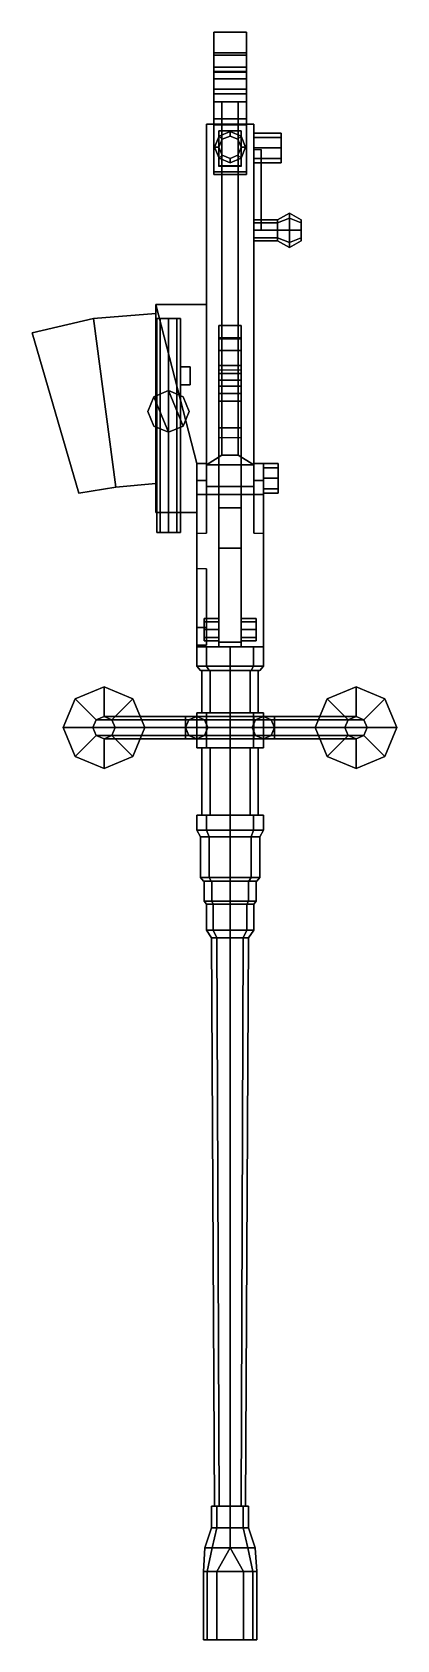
# Model space of a CAD drawing. Extents: x -2.7 to 2.2, y -29.6 to -8.
import ezdxf

# ---------------------------------------------------------------- set-up
doc = ezdxf.new("R2010")
doc.units = 0
doc.layers.get('0').update_dxf_attribs({"linetype": 'CONTINUOUS'})

msp = doc.modelspace()

# ---------------------------------------------------------------- linework, layer by layer
for points in [[(-0.22, -8.27, 13.79), (-0.22, -8.62, 14.05), (-0.22, -8.3, 14.32), (-0.22, -7.99, 14.03)], [(0.22, -7.99, 14.03), (0.22, -8.27, 13.79), (-0.22, -8.27, 13.79), (-0.22, -7.99, 14.03)], [(-0.22, -7.99, 14.03), (-0.22, -8.3, 14.32), (0.22, -8.3, 14.32), (0.22, -7.99, 14.03)], [(0.22, -8.3, 14.32), (0.22, -8.62, 14.05), (0.22, -8.27, 13.79), (0.22, -7.99, 14.03)], [(-0.22, -8.46, 13.52), (-0.22, -8.82, 13.69), (-0.22, -8.62, 14.05), (-0.22, -8.27, 13.79)], [(0.22, -8.27, 13.79), (0.22, -8.46, 13.52), (-0.22, -8.46, 13.52), (-0.22, -8.27, 13.79)], [(0.22, -8.46, 12.8), (0.22, -8.27, 12.3), (-0.22, -8.27, 12.3), (-0.22, -8.46, 12.8)], [(-0.22, -8.27, 12.3), (-0.22, -8.53, 12.15), (-0.22, -8.76, 12.77), (-0.22, -8.46, 12.8)], [(0.22, -8.27, 12.3), (0.22, -8.53, 12.15), (-0.22, -8.53, 12.15), (-0.22, -8.27, 12.3)], [(-0.22, -8.3, 14.32), (-0.22, -8.62, 14.05), (0.22, -8.62, 14.05), (0.22, -8.3, 14.32)], [(0.22, -8.62, 14.05), (0.22, -8.82, 13.69), (0.22, -8.46, 13.52), (0.22, -8.27, 13.79)], [(0.22, -8.76, 12.77), (0.22, -8.53, 12.15), (0.22, -8.27, 12.3), (0.22, -8.46, 12.8)], [(-0.22, -8.52, 13.28), (-0.22, -8.82, 13.69), (-0.22, -8.82, 13.69), (-0.22, -8.46, 13.52)], [(0.22, -8.46, 13.52), (0.22, -8.52, 13.28), (-0.22, -8.52, 13.28), (-0.22, -8.46, 13.52)], [(-0.22, -8.46, 12.8), (-0.22, -8.76, 12.77), (-0.22, -8.82, 13.01), (-0.22, -8.52, 13.04)], [(0.22, -8.52, 13.04), (0.22, -8.46, 12.8), (-0.22, -8.46, 12.8), (-0.22, -8.52, 13.04)], [(-0.22, -8.52, 13.04), (-0.22, -8.82, 13.01), (-0.22, -8.82, 13.69), (-0.22, -8.52, 13.28)], [(0.22, -8.52, 13.28), (0.22, -8.52, 13.04), (-0.22, -8.52, 13.04), (-0.22, -8.52, 13.28)], [(-0.22, -8.76, 12.77), (-0.22, -8.53, 12.15), (0.22, -8.53, 12.15), (0.22, -8.76, 12.77)], [(-0.22, -8.62, 14.05), (-0.22, -8.82, 13.69), (0.22, -8.82, 13.69), (0.22, -8.62, 14.05)], [(0.22, -8.82, 13.69), (0.22, -8.82, 13.69), (0.22, -8.52, 13.28), (0.22, -8.46, 13.52)], [(0.22, -8.82, 13.01), (0.22, -8.76, 12.77), (0.22, -8.46, 12.8), (0.22, -8.52, 13.04)], [(0.22, -8.82, 13.69), (0.22, -8.82, 13.01), (0.22, -8.52, 13.04), (0.22, -8.52, 13.28)], [(-0.22, -8.82, 13.01), (-0.22, -8.76, 12.77), (0.22, -8.76, 12.77), (0.22, -8.82, 13.01)], [(-0.22, -8.82, 12.71), (-0.22, -8.93, 12.71), (-0.22, -8.93, 14.15), (-0.22, -8.82, 14.15)], [(0.22, -8.82, 14.15), (0.22, -8.82, 12.71), (-0.22, -8.82, 12.71), (-0.22, -8.82, 14.15)], [(0.22, -8.82, 12.71), (0.22, -8.93, 12.71), (-0.22, -8.93, 12.71), (-0.22, -8.82, 12.71)], [(-0.22, -8.82, 14.15), (-0.22, -8.93, 14.15), (0.22, -8.93, 14.15), (0.22, -8.82, 14.15)], [(0.22, -8.93, 14.15), (0.22, -8.93, 12.71), (0.22, -8.82, 12.71), (0.22, -8.82, 14.15)], [(-0.22, -8.93, 14.15), (-0.22, -8.93, 12.71), (0.22, -8.93, 12.71), (0.22, -8.93, 14.15)], [(0.22, -8.93, 12.94), (0.22, -9.23, 12.94), (-0.22, -9.23, 12.94), (-0.22, -8.93, 12.94)], [(-0.22, -8.93, 13.5), (-0.22, -9.23, 13.5), (0.22, -9.23, 13.5), (0.22, -8.93, 13.5)], [(-0.22, -8.93, 12.94), (-0.22, -9.23, 12.94), (-0.22, -9.23, 13.5), (-0.22, -8.93, 13.5)], [(-0.11, -8.93, 13.91), (-0.11, -13.69, 13.91), (-0.11, -13.69, 14.11), (-0.11, -8.93, 14.11)], [(0.11, -8.93, 13.91), (0.11, -13.69, 13.91), (-0.11, -13.69, 13.91), (-0.11, -8.93, 13.91)], [(-0.11, -8.93, 14.11), (-0.11, -13.69, 14.11), (0.11, -13.69, 14.11), (0.11, -8.93, 14.11)], [(0.11, -13.69, 14.11), (0.11, -13.69, 13.91), (0.11, -8.93, 13.91), (0.11, -8.93, 14.11)], [(0.22, -9.23, 13.5), (0.22, -9.23, 12.94), (0.22, -8.93, 12.94), (0.22, -8.93, 13.5)], [(-0.32, -9.23, 12.79), (-0.32, -14.22, 12.79), (-0.32, -14.22, 13.7), (-0.32, -9.23, 13.7)], [(-0.32, -9.23, 13.7), (-0.32, -14.22, 13.7), (0.32, -14.22, 13.7), (0.32, -9.23, 13.7)], [(0.32, -9.23, 13.7), (0.32, -9.23, 12.79), (-0.32, -9.23, 12.79), (-0.32, -9.23, 13.7)], [(0.32, -9.23, 12.79), (0.32, -14.22, 12.79), (-0.32, -14.22, 12.79), (-0.32, -9.23, 12.79)], [(-0.22, -9.24, 10.44), (-0.22, -9.87, 10.44), (-0.22, -9.91, 10.57), (-0.22, -9.16, 10.57)], [(0.22, -9.16, 10.57), (0.22, -9.24, 10.44), (-0.22, -9.24, 10.44), (-0.22, -9.16, 10.57)], [(-0.22, -9.16, 10.57), (-0.22, -9.91, 10.57), (0.22, -9.91, 10.57), (0.22, -9.16, 10.57)], [(0.22, -9.24, 10.44), (0.22, -9.87, 10.44), (-0.22, -9.87, 10.44), (-0.22, -9.24, 10.44)], [(0.22, -9.91, 10.57), (0.22, -9.87, 10.44), (0.22, -9.24, 10.44), (0.22, -9.16, 10.57)], [(0.32, -14.22, 13.7), (0.32, -14.22, 12.79), (0.32, -9.23, 12.79), (0.32, -9.23, 13.7)], [(-0.148, -9.392, 10.65), (-0.21, -9.54, 10.65), (-0.21, -9.54, 11.31), (-0.148, -9.392, 11.31)], [(-0.148, -9.392, 11.31), (-0.21, -9.54, 11.31), (-0.15, -9.54, 11.31), (-0.106, -9.434, 11.31)], [(0.15, -9.32, 12.79), (0.15, -9.32, 12.31), (-0.15, -9.32, 12.31), (-0.15, -9.32, 12.79)], [(-0.15, -9.32, 12.31), (-0.15, -9.79, 12.31), (-0.15, -9.8, 12.79), (-0.15, -9.32, 12.79)], [(0.15, -9.32, 12.31), (0.15, -9.79, 12.31), (-0.15, -9.79, 12.31), (-0.15, -9.32, 12.31)], [(-0.106, -9.434, 11.31), (-0.15, -9.54, 11.31), (-0.15, -9.54, 12.31), (-0.106, -9.434, 12.31)], [(-0.106, -9.434, 10.57), (-0.15, -9.54, 10.57), (-0.15, -9.54, 10.65), (-0.106, -9.434, 10.65)], [(0, -9.33, 10.65), (-0.148, -9.392, 10.65), (-0.148, -9.392, 11.31), (0, -9.33, 11.31)], [(0, -9.33, 11.31), (-0.148, -9.392, 11.31), (-0.106, -9.434, 11.31), (0, -9.39, 11.31)], [(0, -9.39, 11.31), (-0.106, -9.434, 11.31), (-0.106, -9.434, 12.31), (0, -9.39, 12.31)], [(0, -9.39, 10.57), (-0.106, -9.434, 10.57), (-0.106, -9.434, 10.65), (0, -9.39, 10.65)], [(0.148, -9.392, 10.65), (0, -9.33, 10.65), (0, -9.33, 11.31), (0.148, -9.392, 11.31)], [(0.148, -9.392, 11.31), (0, -9.33, 11.31), (0, -9.39, 11.31), (0.106, -9.434, 11.31)], [(0.106, -9.434, 11.31), (0, -9.39, 11.31), (0, -9.39, 12.31), (0.106, -9.434, 12.31)], [(0.106, -9.434, 10.57), (0, -9.39, 10.57), (0, -9.39, 10.65), (0.106, -9.434, 10.65)], [(0.21, -9.54, 11.31), (0.148, -9.392, 11.31), (0.106, -9.434, 11.31), (0.15, -9.54, 11.31)], [(0.15, -9.54, 11.31), (0.106, -9.434, 11.31), (0.106, -9.434, 12.31), (0.15, -9.54, 12.31)], [(0.15, -9.54, 10.57), (0.106, -9.434, 10.57), (0.106, -9.434, 10.65), (0.15, -9.54, 10.65)], [(0.21, -9.54, 10.65), (0.148, -9.392, 10.65), (0.148, -9.392, 11.31), (0.21, -9.54, 11.31)], [(0.15, -9.8, 12.79), (0.15, -9.79, 12.31), (0.15, -9.32, 12.31), (0.15, -9.32, 12.79)], [(0.69, -9.409, 13.381), (0.69, -9.35, 13.24), (0.32, -9.35, 13.24), (0.32, -9.409, 13.381)], [(0.69, -9.35, 13.24), (0.69, -9.409, 13.099), (0.32, -9.409, 13.099), (0.32, -9.35, 13.24)], [(0.69, -9.55, 13.44), (0.69, -9.409, 13.381), (0.32, -9.409, 13.381), (0.32, -9.55, 13.44)], [(0.69, -9.409, 13.099), (0.69, -9.55, 13.04), (0.32, -9.55, 13.04), (0.32, -9.409, 13.099)], [(0.69, -9.691, 13.381), (0.69, -9.35, 13.24), (0.69, -9.409, 13.381), (0.69, -9.55, 13.44)], [(0.69, -9.75, 13.24), (0.69, -9.409, 13.099), (0.69, -9.35, 13.24), (0.69, -9.691, 13.381)], [(0.69, -9.691, 13.099), (0.69, -9.55, 13.04), (0.69, -9.409, 13.099), (0.69, -9.75, 13.24)], [(-0.21, -9.54, 10.65), (-0.148, -9.688, 10.65), (-0.148, -9.688, 11.31), (-0.21, -9.54, 11.31)], [(-0.21, -9.54, 11.31), (-0.148, -9.688, 11.31), (-0.106, -9.646, 11.31), (-0.15, -9.54, 11.31)], [(-0.15, -9.54, 11.31), (-0.106, -9.646, 11.31), (-0.106, -9.646, 12.31), (-0.15, -9.54, 12.31)], [(-0.15, -9.54, 10.57), (-0.106, -9.646, 10.57), (-0.106, -9.646, 10.65), (-0.15, -9.54, 10.65)], [(-0.148, -9.688, 11.31), (0, -9.75, 11.31), (0, -9.69, 11.31), (-0.106, -9.646, 11.31)], [(-0.148, -9.688, 10.65), (0, -9.75, 10.65), (0, -9.75, 11.31), (-0.148, -9.688, 11.31)], [(-0.106, -9.646, 11.31), (0, -9.69, 11.31), (0, -9.69, 12.31), (-0.106, -9.646, 12.31)], [(-0.106, -9.646, 10.57), (0, -9.69, 10.57), (0, -9.69, 10.65), (-0.106, -9.646, 10.65)], [(0, -9.69, 11.31), (0.106, -9.646, 11.31), (0.106, -9.646, 12.31), (0, -9.69, 12.31)], [(0, -9.69, 10.57), (0.106, -9.646, 10.57), (0.106, -9.646, 10.65), (0, -9.69, 10.65)], [(0, -9.75, 11.31), (0.148, -9.688, 11.31), (0.106, -9.646, 11.31), (0, -9.69, 11.31)], [(0, -9.75, 10.65), (0.148, -9.688, 10.65), (0.148, -9.688, 11.31), (0, -9.75, 11.31)], [(0.106, -9.646, 11.31), (0.15, -9.54, 11.31), (0.15, -9.54, 12.31), (0.106, -9.646, 12.31)], [(0.106, -9.646, 10.57), (0.15, -9.54, 10.57), (0.15, -9.54, 10.65), (0.106, -9.646, 10.65)], [(0.148, -9.688, 11.31), (0.21, -9.54, 11.31), (0.15, -9.54, 11.31), (0.106, -9.646, 11.31)], [(0.148, -9.688, 10.65), (0.21, -9.54, 10.65), (0.21, -9.54, 11.31), (0.148, -9.688, 11.31)], [(0.69, -9.691, 13.381), (0.69, -9.55, 13.44), (0.32, -9.55, 13.44), (0.32, -9.691, 13.381)], [(0.69, -9.55, 13.04), (0.69, -9.691, 13.099), (0.32, -9.691, 13.099), (0.32, -9.55, 13.04)], [(0.42, -9.57, 13.06), (0.42, -10.66, 13.11), (0.32, -10.66, 13.11), (0.32, -9.57, 13.06)], [(0.32, -9.69, 13.38), (0.32, -10.66, 13.39), (0.42, -10.66, 13.39), (0.42, -9.69, 13.38)], [(0.69, -9.75, 13.24), (0.69, -9.691, 13.381), (0.32, -9.691, 13.381), (0.32, -9.75, 13.24)], [(0.69, -9.691, 13.099), (0.69, -9.75, 13.24), (0.32, -9.75, 13.24), (0.32, -9.691, 13.099)], [(0.42, -10.66, 13.39), (0.42, -10.66, 13.11), (0.42, -9.57, 13.06), (0.42, -9.69, 13.38)], [(-0.22, -9.91, 10.57), (-0.22, -9.87, 10.44), (0.22, -9.87, 10.44), (0.22, -9.91, 10.57)], [(-0.15, -9.8, 12.79), (-0.15, -9.79, 12.31), (0.15, -9.79, 12.31), (0.15, -9.8, 12.79)], [(0.64, -10.561, 13.349), (0.64, -10.52, 13.25), (0.32, -10.52, 13.25), (0.32, -10.561, 13.349)], [(0.64, -10.52, 13.25), (0.64, -10.561, 13.151), (0.32, -10.561, 13.151), (0.32, -10.52, 13.25)], [(0.64, -10.66, 13.39), (0.64, -10.561, 13.349), (0.32, -10.561, 13.349), (0.32, -10.66, 13.39)], [(0.64, -10.561, 13.151), (0.64, -10.66, 13.11), (0.32, -10.66, 13.11), (0.32, -10.561, 13.151)], [(0.64, -10.52, 13.25), (0.64, -10.561, 13.349), (0.8, -10.497, 13.413), (0.8, -10.43, 13.25)], [(0.64, -10.561, 13.151), (0.64, -10.52, 13.25), (0.8, -10.43, 13.25), (0.8, -10.497, 13.087)], [(0.64, -10.561, 13.349), (0.64, -10.66, 13.39), (0.8, -10.66, 13.48), (0.8, -10.497, 13.413)], [(0.64, -10.66, 13.11), (0.64, -10.561, 13.151), (0.8, -10.497, 13.087), (0.8, -10.66, 13.02)], [(0.96, -10.561, 13.349), (0.96, -10.52, 13.25), (0.8, -10.43, 13.25), (0.8, -10.497, 13.413)], [(0.96, -10.52, 13.25), (0.96, -10.561, 13.151), (0.8, -10.497, 13.087), (0.8, -10.43, 13.25)], [(0.96, -10.66, 13.39), (0.96, -10.561, 13.349), (0.8, -10.497, 13.413), (0.8, -10.66, 13.48)], [(0.96, -10.561, 13.151), (0.96, -10.66, 13.11), (0.8, -10.66, 13.02), (0.8, -10.497, 13.087)], [(0.96, -10.759, 13.349), (0.96, -10.52, 13.25), (0.96, -10.561, 13.349), (0.96, -10.66, 13.39)], [(0.96, -10.8, 13.25), (0.96, -10.561, 13.151), (0.96, -10.52, 13.25), (0.96, -10.759, 13.349)], [(0.96, -10.759, 13.151), (0.96, -10.66, 13.11), (0.96, -10.561, 13.151), (0.96, -10.8, 13.25)], [(0.64, -10.759, 13.349), (0.64, -10.66, 13.39), (0.32, -10.66, 13.39), (0.32, -10.759, 13.349)], [(0.64, -10.66, 13.11), (0.64, -10.759, 13.151), (0.32, -10.759, 13.151), (0.32, -10.66, 13.11)], [(0.64, -10.8, 13.25), (0.64, -10.759, 13.349), (0.32, -10.759, 13.349), (0.32, -10.8, 13.25)], [(0.64, -10.759, 13.151), (0.64, -10.8, 13.25), (0.32, -10.8, 13.25), (0.32, -10.759, 13.151)], [(0.64, -10.66, 13.39), (0.64, -10.759, 13.349), (0.8, -10.823, 13.413), (0.8, -10.66, 13.48)], [(0.64, -10.759, 13.151), (0.64, -10.66, 13.11), (0.8, -10.66, 13.02), (0.8, -10.823, 13.087)], [(0.64, -10.759, 13.349), (0.64, -10.8, 13.25), (0.8, -10.89, 13.25), (0.8, -10.823, 13.413)], [(0.64, -10.8, 13.25), (0.64, -10.759, 13.151), (0.8, -10.823, 13.087), (0.8, -10.89, 13.25)], [(0.96, -10.759, 13.349), (0.96, -10.66, 13.39), (0.8, -10.66, 13.48), (0.8, -10.823, 13.413)], [(0.96, -10.66, 13.11), (0.96, -10.759, 13.151), (0.8, -10.823, 13.087), (0.8, -10.66, 13.02)], [(0.96, -10.8, 13.25), (0.96, -10.759, 13.349), (0.8, -10.823, 13.413), (0.8, -10.89, 13.25)], [(0.96, -10.759, 13.151), (0.96, -10.8, 13.25), (0.8, -10.89, 13.25), (0.8, -10.823, 13.087)], [(-1, -11.66, 13.09), (-1, -14.46, 13.09), (-1, -14.46, 13.53), (-1, -11.66, 13.53)], [(-0.45, -13.8, 13.09), (-0.45, -14.46, 13.09), (-1, -14.46, 13.09), (-1, -11.66, 13.09)], [(-1, -11.66, 13.53), (-1, -14.46, 13.53), (-0.45, -14.46, 13.53), (-0.45, -13.8, 13.53)], [(-0.32, -11.66, 13.53), (-0.32, -11.66, 13.09), (-1, -11.66, 13.09), (-1, -11.66, 13.53)], [(-0.32, -11.66, 13.09), (-0.32, -13.8, 13.09), (-0.45, -13.8, 13.09), (-1, -11.66, 13.09)], [(-1, -11.66, 13.53), (-0.45, -13.8, 13.53), (-0.32, -13.8, 13.53), (-0.32, -11.66, 13.53)], [(-1.84, -11.85, 13.12), (-1.54, -14.12, 13.12), (-2.04, -14.2, 13.12), (-2.67, -12.04, 13.12)], [(-2.67, -12.04, 13.46), (-2.04, -14.2, 13.46), (-1.54, -14.12, 13.46), (-1.84, -11.85, 13.46)], [(-2.67, -12.04, 13.12), (-2.67, -12.04, 13.46), (-1.84, -11.85, 13.46), (-1.84, -11.85, 13.12)], [(-1.84, -11.85, 13.12), (-1.84, -11.85, 13.46), (-1, -11.78, 13.46), (-1, -11.78, 13.12)], [(-1.84, -11.85, 13.46), (-1.54, -14.12, 13.46), (-1, -14.07, 13.46), (-1, -11.78, 13.46)], [(-1, -11.78, 13.12), (-1, -14.07, 13.12), (-1.54, -14.12, 13.12), (-1.84, -11.85, 13.12)], [(-0.943, -11.85, 14.033), (-0.99, -11.85, 13.92), (-0.99, -14.73, 13.92), (-0.943, -14.73, 14.033)], [(-0.99, -11.85, 13.92), (-0.943, -11.85, 13.807), (-0.943, -14.73, 13.807), (-0.99, -14.73, 13.92)], [(-0.717, -11.85, 14.033), (-0.99, -11.85, 13.92), (-0.943, -11.85, 14.033), (-0.83, -11.85, 14.08)], [(-0.67, -11.85, 13.92), (-0.943, -11.85, 13.807), (-0.99, -11.85, 13.92), (-0.717, -11.85, 14.033)], [(-0.83, -11.85, 14.08), (-0.943, -11.85, 14.033), (-0.943, -14.73, 14.033), (-0.83, -14.73, 14.08)], [(-0.943, -11.85, 13.807), (-0.83, -11.85, 13.76), (-0.83, -14.73, 13.76), (-0.943, -14.73, 13.807)], [(-0.717, -11.85, 13.807), (-0.83, -11.85, 13.76), (-0.943, -11.85, 13.807), (-0.67, -11.85, 13.92)], [(-0.717, -11.85, 14.033), (-0.83, -11.85, 14.08), (-0.83, -14.73, 14.08), (-0.717, -14.73, 14.033)], [(-0.83, -11.85, 13.76), (-0.717, -11.85, 13.807), (-0.717, -14.73, 13.807), (-0.83, -14.73, 13.76)], [(-0.67, -11.85, 13.92), (-0.717, -11.85, 14.033), (-0.717, -14.73, 14.033), (-0.67, -14.73, 13.92)], [(-0.717, -11.85, 13.807), (-0.67, -11.85, 13.92), (-0.67, -14.73, 13.92), (-0.717, -14.73, 13.807)], [(-2.04, -14.2, 13.12), (-2.04, -14.2, 13.46), (-2.67, -12.04, 13.46), (-2.67, -12.04, 13.12)], [(-0.15, -11.94, 12.02), (-0.15, -12.48, 12.03), (-0.15, -12.59, 12.36), (-0.15, -12.12, 12.59)], [(0.15, -12.12, 12.59), (0.15, -11.94, 12.02), (-0.15, -11.94, 12.02), (-0.15, -12.12, 12.59)], [(0.15, -11.94, 12.02), (0.15, -11.94, 11.91), (-0.15, -11.94, 11.91), (-0.15, -11.94, 12.02)], [(-0.15, -11.94, 11.91), (-0.15, -12.48, 11.75), (-0.15, -12.48, 12.03), (-0.15, -11.94, 12.02)], [(-0.15, -12.11, 11.8), (-0.15, -12.28, 11.74), (-0.15, -12.48, 11.75), (-0.15, -11.94, 11.91)], [(0.15, -11.94, 11.91), (0.15, -12.11, 11.8), (-0.15, -12.11, 11.8), (-0.15, -11.94, 11.91)], [(0.15, -12.11, 11.8), (0.15, -12.28, 11.74), (-0.15, -12.28, 11.74), (-0.15, -12.11, 11.8)], [(0.15, -12.12, 12.79), (0.15, -12.12, 12.59), (-0.15, -12.12, 12.59), (-0.15, -12.12, 12.79)], [(-0.15, -12.12, 12.59), (-0.15, -12.59, 12.36), (-0.15, -12.68, 12.79), (-0.15, -12.12, 12.79)], [(-0.15, -12.12, 12.79), (-0.15, -12.68, 12.79), (0.15, -12.68, 12.79), (0.15, -12.12, 12.79)], [(0.15, -12.59, 12.36), (0.15, -12.48, 12.03), (0.15, -11.94, 12.02), (0.15, -12.12, 12.59)], [(0.15, -12.48, 12.03), (0.15, -12.48, 11.75), (0.15, -11.94, 11.91), (0.15, -11.94, 12.02)], [(0.15, -12.48, 11.75), (0.15, -12.28, 11.74), (0.15, -12.11, 11.8), (0.15, -11.94, 11.91)], [(0.15, -12.68, 12.79), (0.15, -12.59, 12.36), (0.15, -12.12, 12.59), (0.15, -12.12, 12.79)], [(-0.15, -12.48, 11.75), (-0.15, -12.28, 11.74), (0.15, -12.28, 11.74), (0.15, -12.48, 11.75)], [(-0.67, -12.5, 13.53), (-0.67, -12.74, 13.53), (-0.67, -12.74, 14.35), (-0.67, -12.5, 14.35)], [(-0.54, -12.5, 14.35), (-0.54, -12.5, 13.53), (-0.67, -12.5, 13.53), (-0.67, -12.5, 14.35)], [(-0.67, -12.5, 14.35), (-0.67, -12.74, 14.35), (-0.54, -12.74, 14.35), (-0.54, -12.5, 14.35)], [(-0.54, -12.74, 14.35), (-0.54, -12.74, 13.53), (-0.54, -12.5, 13.53), (-0.54, -12.5, 14.35)], [(-0.15, -12.59, 12.36), (-0.15, -12.48, 12.03), (0.15, -12.48, 12.03), (0.15, -12.59, 12.36)], [(-0.15, -12.48, 12.03), (-0.15, -12.48, 11.75), (0.15, -12.48, 11.75), (0.15, -12.48, 12.03)], [(-0.15, -12.54, 12.21), (-0.15, -12.76, 12.14), (-0.15, -12.96, 12.26), (-0.15, -12.59, 12.36)], [(0.15, -12.54, 12.21), (0.15, -12.76, 12.14), (-0.15, -12.76, 12.14), (-0.15, -12.54, 12.21)], [(0.15, -12.96, 12.26), (0.15, -12.76, 12.14), (0.15, -12.54, 12.21), (0.15, -12.59, 12.36)], [(-0.67, -12.74, 14.35), (-0.67, -12.74, 13.53), (-0.54, -12.74, 13.53), (-0.54, -12.74, 14.35)], [(-0.15, -12.68, 12.79), (-0.15, -12.59, 12.36), (0.15, -12.59, 12.36), (0.15, -12.68, 12.79)], [(-0.15, -12.59, 12.36), (-0.15, -12.96, 12.26), (0.15, -12.96, 12.26), (0.15, -12.59, 12.36)], [(-0.15, -12.76, 12.14), (-0.15, -12.86, 11.97), (-0.15, -13.32, 12.26), (-0.15, -12.96, 12.26)], [(0.15, -12.76, 12.14), (0.15, -12.86, 11.97), (-0.15, -12.86, 11.97), (-0.15, -12.76, 12.14)], [(0.15, -13.32, 12.26), (0.15, -12.86, 11.97), (0.15, -12.76, 12.14), (0.15, -12.96, 12.26)], [(-1.028, -12.902, 14.08), (-1.11, -13.1, 14.08), (-1.11, -13.1, 14.29), (-1.028, -12.902, 14.29)], [(-0.83, -13.38, 14.29), (-1.028, -12.902, 14.29), (-1.11, -13.1, 14.29), (-1.028, -13.298, 14.29)], [(-0.83, -12.82, 14.08), (-1.028, -12.902, 14.08), (-1.028, -12.902, 14.29), (-0.83, -12.82, 14.29)], [(-0.632, -13.298, 14.29), (-0.83, -12.82, 14.29), (-1.028, -12.902, 14.29), (-0.83, -13.38, 14.29)], [(-0.632, -12.902, 14.08), (-0.83, -12.82, 14.08), (-0.83, -12.82, 14.29), (-0.632, -12.902, 14.29)], [(-0.55, -13.1, 14.29), (-0.632, -12.902, 14.29), (-0.83, -12.82, 14.29), (-0.632, -13.298, 14.29)], [(-0.55, -13.1, 14.08), (-0.632, -12.902, 14.08), (-0.632, -12.902, 14.29), (-0.55, -13.1, 14.29)], [(-0.15, -12.86, 11.97), (-0.15, -14.4, 11.97), (-0.15, -14.94, 12.44), (-0.15, -13.32, 12.26)], [(0.15, -12.86, 11.97), (0.15, -14.4, 11.97), (-0.15, -14.4, 11.97), (-0.15, -12.86, 11.97)], [(-0.15, -12.96, 12.26), (-0.15, -13.32, 12.26), (0.15, -13.32, 12.26), (0.15, -12.96, 12.26)], [(0.15, -14.94, 12.44), (0.15, -14.4, 11.97), (0.15, -12.86, 11.97), (0.15, -13.32, 12.26)], [(-1.11, -13.1, 14.08), (-1.028, -13.298, 14.08), (-1.028, -13.298, 14.29), (-1.11, -13.1, 14.29)], [(-0.632, -13.298, 14.08), (-0.55, -13.1, 14.08), (-0.55, -13.1, 14.29), (-0.632, -13.298, 14.29)], [(-1.028, -13.298, 14.08), (-0.83, -13.38, 14.08), (-0.83, -13.38, 14.29), (-1.028, -13.298, 14.29)], [(-0.83, -13.38, 14.08), (-0.632, -13.298, 14.08), (-0.632, -13.298, 14.29), (-0.83, -13.38, 14.29)], [(-0.15, -13.32, 12.26), (-0.15, -14.94, 12.44), (-0.15, -16.27, 12.79), (-0.15, -13.45, 12.79)], [(0.15, -13.45, 12.79), (0.15, -13.32, 12.26), (-0.15, -13.32, 12.26), (-0.15, -13.45, 12.79)], [(0.15, -16.27, 12.79), (0.15, -14.94, 12.44), (0.15, -13.32, 12.26), (0.15, -13.45, 12.79)], [(-0.45, -14.22, 13.7), (-0.45, -14.74, 13.7), (-0.45, -14.03, 14.15), (-0.45, -13.8, 14.15)], [(-0.32, -13.8, 14.15), (-0.32, -14.22, 13.7), (-0.45, -14.22, 13.7), (-0.45, -13.8, 14.15)], [(-0.45, -13.8, 14.15), (-0.45, -14.03, 14.15), (-0.32, -14.03, 14.15), (-0.32, -13.8, 14.15)], [(-0.11, -13.69, 14.11), (-0.32, -13.82, 14.11), (0.32, -13.82, 14.11), (0.11, -13.69, 14.11)], [(-0.11, -13.69, 13.91), (-0.32, -13.82, 13.91), (-0.32, -13.82, 14.11), (-0.11, -13.69, 14.11)], [(0.11, -13.69, 13.91), (0.32, -13.82, 13.91), (-0.32, -13.82, 13.91), (-0.11, -13.69, 13.91)], [(-0.32, -14.03, 14.15), (-0.32, -14.74, 13.7), (-0.32, -14.22, 13.7), (-0.32, -13.8, 14.15)], [(-0.32, -14.11, 13.91), (-0.32, -13.82, 13.91), (0.32, -13.82, 13.91), (0.32, -14.11, 13.91)], [(0.32, -14.11, 14.11), (0.32, -13.82, 14.11), (-0.32, -13.82, 14.11), (-0.32, -14.11, 14.11)], [(-0.32, -13.82, 14.11), (-0.32, -13.82, 13.91), (-0.32, -14.11, 13.91), (-0.32, -14.11, 14.11)], [(0.32, -13.82, 14.11), (0.32, -13.82, 13.91), (0.11, -13.69, 13.91), (0.11, -13.69, 14.11)], [(0.32, -13.8, 14.15), (0.32, -14.03, 14.15), (0.45, -14.03, 14.15), (0.45, -13.8, 14.15)], [(0.45, -13.8, 14.15), (0.45, -14.22, 13.7), (0.32, -14.22, 13.7), (0.32, -13.8, 14.15)], [(0.32, -14.22, 13.7), (0.32, -14.74, 13.7), (0.32, -14.03, 14.15), (0.32, -13.8, 14.15)], [(0.32, -14.11, 13.91), (0.32, -13.82, 13.91), (0.32, -13.82, 14.11), (0.32, -14.11, 14.11)], [(0.45, -14.03, 14.15), (0.45, -14.74, 13.7), (0.45, -14.22, 13.7), (0.45, -13.8, 14.15)], [(0.65, -13.859, 14.101), (0.65, -13.8, 13.96), (0.45, -13.8, 13.96), (0.45, -13.859, 14.101)], [(0.65, -13.8, 13.96), (0.65, -13.859, 13.819), (0.45, -13.859, 13.819), (0.45, -13.8, 13.96)], [(0.45, -13.8, 13.96), (0.45, -13.859, 13.819), (0.45, -14, 13.76), (0.45, -14.141, 13.819)], [(0.45, -13.8, 13.96), (0.45, -14.141, 13.819), (0.45, -14.2, 13.96), (0.45, -14.141, 14.101)], [(0.45, -13.859, 14.101), (0.45, -13.8, 13.96), (0.45, -14.141, 14.101), (0.45, -14, 14.16)], [(0.65, -14, 14.16), (0.65, -13.859, 14.101), (0.45, -13.859, 14.101), (0.45, -14, 14.16)], [(0.65, -13.859, 13.819), (0.65, -14, 13.76), (0.45, -14, 13.76), (0.45, -13.859, 13.819)], [(0.65, -14.2, 13.96), (0.65, -13.859, 13.819), (0.65, -13.8, 13.96), (0.65, -13.859, 14.101)], [(0.65, -14.141, 14.101), (0.65, -14.2, 13.96), (0.65, -13.859, 14.101), (0.65, -14, 14.16)], [(0.65, -14.2, 13.96), (0.65, -14.141, 13.819), (0.65, -14, 13.76), (0.65, -13.859, 13.819)], [(-1, -14.07, 13.12), (-1, -14.07, 13.46), (-1.54, -14.12, 13.46), (-1.54, -14.12, 13.12)], [(-0.45, -14.03, 14.15), (-0.45, -14.74, 13.7), (-0.32, -14.74, 13.7), (-0.32, -14.03, 14.15)], [(0.32, -14.03, 14.15), (0.32, -14.74, 13.7), (0.45, -14.74, 13.7), (0.45, -14.03, 14.15)], [(0.65, -14.141, 14.101), (0.65, -14, 14.16), (0.45, -14, 14.16), (0.45, -14.141, 14.101)], [(0.65, -14, 13.76), (0.65, -14.141, 13.819), (0.45, -14.141, 13.819), (0.45, -14, 13.76)], [(-1.54, -14.12, 13.12), (-1.54, -14.12, 13.46), (-2.04, -14.2, 13.46), (-2.04, -14.2, 13.12)], [(0.45, -14.22, 13.7), (0.45, -14.22, 12.79), (-0.45, -14.22, 12.79), (-0.45, -14.22, 13.7)], [(-0.45, -14.22, 12.79), (-0.45, -16.27, 12.79), (-0.45, -16.27, 13.7), (-0.45, -14.22, 13.7)], [(0.45, -14.22, 12.79), (0.45, -16.27, 12.79), (-0.45, -16.27, 12.79), (-0.45, -14.22, 12.79)], [(-0.45, -14.22, 13.7), (-0.45, -16.27, 13.7), (0.45, -16.27, 13.7), (0.45, -14.22, 13.7)], [(-0.32, -14.11, 14.11), (-0.32, -14.11, 13.91), (0.32, -14.11, 13.91), (0.32, -14.11, 14.11)], [(-0.32, -14.22, 13.7), (-0.32, -14.22, 12.79), (0.32, -14.22, 12.79), (0.32, -14.22, 13.7)], [(0.65, -14.2, 13.96), (0.65, -14.141, 14.101), (0.45, -14.141, 14.101), (0.45, -14.2, 13.96)], [(0.65, -14.141, 13.819), (0.65, -14.2, 13.96), (0.45, -14.2, 13.96), (0.45, -14.141, 13.819)], [(0.45, -16.27, 13.7), (0.45, -16.27, 12.79), (0.45, -14.22, 12.79), (0.45, -14.22, 13.7)], [(-1, -14.46, 13.53), (-1, -14.46, 13.09), (-0.45, -14.46, 13.09), (-0.45, -14.46, 13.53)], [(-0.15, -14.94, 12.44), (-0.15, -14.4, 11.97), (0.15, -14.4, 11.97), (0.15, -14.94, 12.44)], [(-0.67, -14.73, 13.92), (-0.943, -14.73, 14.033), (-0.99, -14.73, 13.92), (-0.717, -14.73, 13.807)], [(-0.717, -14.73, 13.807), (-0.99, -14.73, 13.92), (-0.943, -14.73, 13.807), (-0.83, -14.73, 13.76)], [(-0.717, -14.73, 14.033), (-0.83, -14.73, 14.08), (-0.943, -14.73, 14.033), (-0.67, -14.73, 13.92)], [(-0.15, -14.94, 12.44), (-0.15, -16.21, 12.49), (-0.15, -16.27, 12.79)], [(0.15, -14.94, 12.44), (0.15, -16.21, 12.49), (-0.15, -16.21, 12.49), (-0.15, -14.94, 12.44)], [(0.15, -16.27, 12.79), (0.15, -16.21, 12.49), (0.15, -14.94, 12.44), (0.15, -16.27, 12.79)], [(-0.45, -15.22, 13.7), (-0.45, -16.25, 13.7), (-0.45, -16.25, 13.91), (-0.45, -16.01, 13.91)], [(-0.32, -16.01, 13.91), (-0.32, -15.22, 13.7), (-0.45, -15.22, 13.7), (-0.45, -16.01, 13.91)], [(-0.32, -16.25, 13.91), (-0.32, -16.25, 13.7), (-0.32, -15.22, 13.7), (-0.32, -16.01, 13.91)], [(-0.45, -16.01, 13.91), (-0.45, -16.25, 13.91), (-0.32, -16.25, 13.91), (-0.32, -16.01, 13.91)], [(-0.15, -15.934, 12.746), (-0.15, -15.89, 12.64), (-0.35, -15.89, 12.64), (-0.35, -15.934, 12.746)], [(-0.15, -15.89, 12.64), (-0.15, -15.934, 12.534), (-0.35, -15.934, 12.534), (-0.35, -15.89, 12.64)], [(-0.35, -15.934, 12.534), (-0.35, -16.19, 12.64), (-0.35, -16.146, 12.746), (-0.35, -15.89, 12.64)], [(-0.35, -15.89, 12.64), (-0.35, -16.146, 12.746), (-0.35, -16.04, 12.79), (-0.35, -15.934, 12.746)], [(-0.15, -16.04, 12.79), (-0.15, -15.934, 12.746), (-0.35, -15.934, 12.746), (-0.35, -16.04, 12.79)], [(-0.15, -15.934, 12.534), (-0.15, -16.04, 12.49), (-0.35, -16.04, 12.49), (-0.35, -15.934, 12.534)], [(-0.35, -16.04, 12.49), (-0.35, -16.146, 12.534), (-0.35, -16.19, 12.64), (-0.35, -15.934, 12.534)], [(0.35, -15.934, 12.746), (0.35, -15.89, 12.64), (0.15, -15.89, 12.64), (0.15, -15.934, 12.746)], [(0.35, -15.89, 12.64), (0.35, -15.934, 12.534), (0.15, -15.934, 12.534), (0.15, -15.89, 12.64)], [(0.35, -16.04, 12.79), (0.35, -15.934, 12.746), (0.15, -15.934, 12.746), (0.15, -16.04, 12.79)], [(0.35, -15.934, 12.534), (0.35, -16.04, 12.49), (0.15, -16.04, 12.49), (0.15, -15.934, 12.534)], [(0.35, -16.146, 12.534), (0.35, -15.89, 12.64), (0.35, -15.934, 12.746), (0.35, -16.19, 12.64)], [(0.35, -16.04, 12.49), (0.35, -15.934, 12.534), (0.35, -15.89, 12.64), (0.35, -16.146, 12.534)], [(0.35, -16.19, 12.64), (0.35, -15.934, 12.746), (0.35, -16.04, 12.79), (0.35, -16.146, 12.746)], [(-0.15, -16.146, 12.746), (-0.15, -16.04, 12.79), (-0.35, -16.04, 12.79), (-0.35, -16.146, 12.746)], [(-0.15, -16.04, 12.49), (-0.15, -16.146, 12.534), (-0.35, -16.146, 12.534), (-0.35, -16.04, 12.49)], [(-0.15, -16.19, 12.64), (-0.15, -16.146, 12.746), (-0.35, -16.146, 12.746), (-0.35, -16.19, 12.64)], [(-0.15, -16.146, 12.534), (-0.15, -16.19, 12.64), (-0.35, -16.19, 12.64), (-0.35, -16.146, 12.534)], [(-0.15, -16.27, 12.79), (-0.15, -16.21, 12.49), (0.15, -16.21, 12.49), (0.15, -16.27, 12.79)], [(0.35, -16.146, 12.746), (0.35, -16.04, 12.79), (0.15, -16.04, 12.79), (0.15, -16.146, 12.746)], [(0.35, -16.04, 12.49), (0.35, -16.146, 12.534), (0.15, -16.146, 12.534), (0.15, -16.04, 12.49)], [(0.35, -16.19, 12.64), (0.35, -16.146, 12.746), (0.15, -16.146, 12.746), (0.15, -16.19, 12.64)], [(0.35, -16.146, 12.534), (0.35, -16.19, 12.64), (0.15, -16.19, 12.64), (0.15, -16.146, 12.534)], [(-0.45, -16.25, 13.91), (-0.45, -16.25, 13.7), (-0.32, -16.25, 13.7), (-0.32, -16.25, 13.91)], [(-0.318, -16.27, 13.568), (-0.45, -16.27, 13.25), (-0.45, -16.53, 13.25), (-0.318, -16.53, 13.568)], [(-0.45, -16.27, 13.25), (-0.318, -16.27, 12.932), (-0.318, -16.53, 12.932), (-0.45, -16.53, 13.25)], [(-0.45, -16.27, 13.7), (-0.45, -16.27, 12.79), (0.45, -16.27, 12.79), (0.45, -16.27, 13.7)], [(0, -16.27, 13.7), (-0.318, -16.27, 13.568), (-0.318, -16.53, 13.568), (0, -16.53, 13.7)], [(-0.318, -16.27, 12.932), (0, -16.27, 12.8), (0, -16.53, 12.8), (-0.318, -16.53, 12.932)], [(-0.15, -16.27, 12.79), (-0.15, -16.27, 12.79), (0.15, -16.27, 12.79)], [(0.318, -16.27, 13.568), (0, -16.27, 13.7), (0, -16.53, 13.7), (0.318, -16.53, 13.568)], [(0, -16.27, 12.8), (0.318, -16.27, 12.932), (0.318, -16.53, 12.932), (0, -16.53, 12.8)], [(0.45, -16.27, 13.25), (0.318, -16.27, 13.568), (0.318, -16.53, 13.568), (0.45, -16.53, 13.25)], [(0.318, -16.27, 12.932), (0.45, -16.27, 13.25), (0.45, -16.53, 13.25), (0.318, -16.53, 12.932)], [(-0.283, -16.59, 12.967), (-0.4, -16.59, 13.25), (-0.45, -16.53, 13.25), (-0.318, -16.53, 12.932)], [(-0.4, -16.59, 13.25), (-0.283, -16.59, 13.533), (-0.318, -16.53, 13.568), (-0.45, -16.53, 13.25)], [(-0.269, -16.59, 13.519), (-0.38, -16.59, 13.25), (-0.38, -17.16, 13.25), (-0.269, -17.16, 13.519)], [(-0.38, -16.59, 13.25), (-0.269, -16.59, 12.981), (-0.269, -17.16, 12.981), (-0.38, -17.16, 13.25)], [(0, -16.59, 12.85), (-0.283, -16.59, 12.967), (-0.318, -16.53, 12.932), (0, -16.53, 12.8)], [(-0.283, -16.59, 13.533), (0, -16.59, 13.65), (0, -16.53, 13.7), (-0.318, -16.53, 13.568)], [(0, -16.59, 13.63), (-0.269, -16.59, 13.519), (-0.269, -17.16, 13.519), (0, -17.16, 13.63)], [(-0.269, -16.59, 12.981), (0, -16.59, 12.87), (0, -17.16, 12.87), (-0.269, -17.16, 12.981)], [(0.283, -16.59, 12.967), (0, -16.59, 12.85), (0, -16.53, 12.8), (0.318, -16.53, 12.932)], [(0, -16.59, 13.65), (0.283, -16.59, 13.533), (0.318, -16.53, 13.568), (0, -16.53, 13.7)], [(0.269, -16.59, 13.519), (0, -16.59, 13.63), (0, -17.16, 13.63), (0.269, -17.16, 13.519)], [(0, -16.59, 12.87), (0.269, -16.59, 12.981), (0.269, -17.16, 12.981), (0, -17.16, 12.87)], [(0.38, -16.59, 13.25), (0.269, -16.59, 13.519), (0.269, -17.16, 13.519), (0.38, -17.16, 13.25)], [(0.269, -16.59, 12.981), (0.38, -16.59, 13.25), (0.38, -17.16, 13.25), (0.269, -17.16, 12.981)], [(0.4, -16.59, 13.25), (0.283, -16.59, 12.967), (0.318, -16.53, 12.932), (0.45, -16.53, 13.25)], [(0.283, -16.59, 13.533), (0.4, -16.59, 13.25), (0.45, -16.53, 13.25), (0.318, -16.53, 13.568)], [(-2.089, -16.971, 10.7), (-1.7, -16.81, 10.7), (-1.7, -16.81, 10.65), (-2.089, -16.971, 10.65)], [(-1.806, -17.254, 10.7), (-1.7, -17.21, 10.7), (-1.7, -16.81, 10.7), (-2.089, -16.971, 10.7)], [(-1.7, -16.81, 10.7), (-1.311, -16.971, 10.7), (-1.311, -16.971, 10.65), (-1.7, -16.81, 10.65)], [(-1.7, -17.21, 10.7), (-1.594, -17.254, 10.7), (-1.311, -16.971, 10.7), (-1.7, -16.81, 10.7)], [(1.311, -16.971, 10.7), (1.7, -16.81, 10.7), (1.7, -16.81, 10.65), (1.311, -16.971, 10.65)], [(1.594, -17.254, 10.7), (1.7, -17.21, 10.7), (1.7, -16.81, 10.7), (1.311, -16.971, 10.7)], [(1.7, -16.81, 10.7), (2.089, -16.971, 10.7), (2.089, -16.971, 10.65), (1.7, -16.81, 10.65)], [(1.7, -17.21, 10.7), (1.806, -17.254, 10.7), (2.089, -16.971, 10.7), (1.7, -16.81, 10.7)], [(-2.25, -17.36, 10.7), (-2.089, -16.971, 10.7), (-2.089, -16.971, 10.65), (-2.25, -17.36, 10.65)], [(-1.85, -17.36, 10.7), (-1.806, -17.254, 10.7), (-2.089, -16.971, 10.7), (-2.25, -17.36, 10.7)], [(-1.594, -17.254, 10.7), (-1.55, -17.36, 10.7), (-1.15, -17.36, 10.7), (-1.311, -16.971, 10.7)], [(-1.311, -16.971, 10.7), (-1.15, -17.36, 10.7), (-1.15, -17.36, 10.65), (-1.311, -16.971, 10.65)], [(1.15, -17.36, 10.7), (1.311, -16.971, 10.7), (1.311, -16.971, 10.65), (1.15, -17.36, 10.65)], [(1.55, -17.36, 10.7), (1.594, -17.254, 10.7), (1.311, -16.971, 10.7), (1.15, -17.36, 10.7)], [(1.806, -17.254, 10.7), (1.85, -17.36, 10.7), (2.25, -17.36, 10.7), (2.089, -16.971, 10.7)], [(2.089, -16.971, 10.7), (2.25, -17.36, 10.7), (2.25, -17.36, 10.65), (2.089, -16.971, 10.65)], [(-1.806, -17.254, 10.7), (-1.85, -17.36, 10.7), (-0.6, -17.36, 11.9), (-0.556, -17.254, 11.9)], [(-1.7, -17.21, 10.7), (-1.806, -17.254, 10.7), (-0.556, -17.254, 11.9), (-0.45, -17.21, 11.9)], [(-1.594, -17.254, 10.7), (-1.7, -17.21, 10.7), (-0.45, -17.21, 11.9), (-0.344, -17.254, 11.9)], [(-1.55, -17.36, 10.7), (-1.594, -17.254, 10.7), (-0.344, -17.254, 11.9), (-0.3, -17.36, 11.9)], [(0.6, -17.254, 12.156), (0.6, -17.21, 12.05), (-0.6, -17.21, 12.05), (-0.6, -17.254, 12.156)], [(0.6, -17.21, 12.05), (0.6, -17.254, 11.944), (-0.6, -17.254, 11.944), (-0.6, -17.21, 12.05)], [(-0.6, -17.254, 11.944), (-0.6, -17.36, 12.2), (-0.6, -17.254, 12.156), (-0.6, -17.21, 12.05)], [(-0.556, -17.254, 11.9), (-0.6, -17.36, 11.9), (-0.6, -17.36, 11.9), (-0.556, -17.254, 11.944)], [(0.6, -17.36, 12.2), (0.6, -17.254, 12.156), (-0.6, -17.254, 12.156), (-0.6, -17.36, 12.2)], [(0.6, -17.254, 11.944), (0.6, -17.36, 11.9), (-0.6, -17.36, 11.9), (-0.6, -17.254, 11.944)], [(-0.6, -17.36, 11.9), (-0.6, -17.466, 12.156), (-0.6, -17.36, 12.2), (-0.6, -17.254, 11.944)], [(-0.45, -17.21, 11.9), (-0.556, -17.254, 11.9), (-0.556, -17.254, 11.944), (-0.45, -17.21, 12.05)], [(-0.318, -17.16, 13.568), (-0.45, -17.16, 13.25), (-0.45, -17.63, 13.25), (-0.318, -17.63, 13.568)], [(-0.45, -17.16, 13.25), (-0.318, -17.16, 12.932), (-0.318, -17.63, 12.932), (-0.45, -17.63, 13.25)], [(-0.38, -17.16, 13.25), (-0.269, -17.16, 12.981), (-0.318, -17.16, 12.932), (-0.45, -17.16, 13.25)], [(-0.269, -17.16, 13.519), (-0.38, -17.16, 13.25), (-0.45, -17.16, 13.25), (-0.318, -17.16, 13.568)], [(-0.344, -17.254, 11.9), (-0.45, -17.21, 11.9), (-0.45, -17.21, 12.05), (-0.344, -17.254, 11.944)], [(-0.3, -17.36, 11.9), (-0.344, -17.254, 11.9), (-0.344, -17.254, 11.944), (-0.3, -17.36, 11.9)], [(-0.32, -17.21, 12.05), (-0.32, -17.51, 12.05), (-0.32, -17.51, 12.93), (-0.32, -17.21, 12.93)], [(0.32, -17.21, 12.93), (0.32, -17.21, 12.05), (-0.32, -17.21, 12.05), (-0.32, -17.21, 12.93)], [(0, -17.16, 13.7), (-0.318, -17.16, 13.568), (-0.318, -17.63, 13.568), (0, -17.63, 13.7)], [(-0.318, -17.16, 12.932), (0, -17.16, 12.8), (0, -17.63, 12.8), (-0.318, -17.63, 12.932)], [(-0.269, -17.16, 12.981), (0, -17.16, 12.87), (0, -17.16, 12.8), (-0.318, -17.16, 12.932)], [(0, -17.16, 13.63), (-0.269, -17.16, 13.519), (-0.318, -17.16, 13.568), (0, -17.16, 13.7)], [(0.318, -17.16, 13.568), (0, -17.16, 13.7), (0, -17.63, 13.7), (0.318, -17.63, 13.568)], [(0, -17.16, 12.8), (0.318, -17.16, 12.932), (0.318, -17.63, 12.932), (0, -17.63, 12.8)], [(0, -17.16, 12.87), (0.269, -17.16, 12.981), (0.318, -17.16, 12.932), (0, -17.16, 12.8)], [(0.269, -17.16, 13.519), (0, -17.16, 13.63), (0, -17.16, 13.7), (0.318, -17.16, 13.568)], [(0.269, -17.16, 12.981), (0.38, -17.16, 13.25), (0.45, -17.16, 13.25), (0.318, -17.16, 12.932)], [(0.38, -17.16, 13.25), (0.269, -17.16, 13.519), (0.318, -17.16, 13.568), (0.45, -17.16, 13.25)], [(1.594, -17.254, 10.7), (1.55, -17.36, 10.7), (0.3, -17.36, 11.9), (0.344, -17.254, 11.9)], [(0.344, -17.254, 11.9), (0.3, -17.36, 11.9), (0.3, -17.36, 11.9), (0.344, -17.254, 11.944)], [(0.45, -17.16, 13.25), (0.318, -17.16, 13.568), (0.318, -17.63, 13.568), (0.45, -17.63, 13.25)], [(0.318, -17.16, 12.932), (0.45, -17.16, 13.25), (0.45, -17.63, 13.25), (0.318, -17.63, 12.932)], [(0.32, -17.51, 12.93), (0.32, -17.51, 12.05), (0.32, -17.21, 12.05), (0.32, -17.21, 12.93)], [(1.7, -17.21, 10.7), (1.594, -17.254, 10.7), (0.344, -17.254, 11.9), (0.45, -17.21, 11.9)], [(0.45, -17.21, 11.9), (0.344, -17.254, 11.9), (0.344, -17.254, 11.944), (0.45, -17.21, 12.05)], [(1.806, -17.254, 10.7), (1.7, -17.21, 10.7), (0.45, -17.21, 11.9), (0.556, -17.254, 11.9)], [(0.556, -17.254, 11.9), (0.45, -17.21, 11.9), (0.45, -17.21, 12.05), (0.556, -17.254, 11.944)], [(1.85, -17.36, 10.7), (1.806, -17.254, 10.7), (0.556, -17.254, 11.9), (0.6, -17.36, 11.9)], [(0.6, -17.36, 11.9), (0.556, -17.254, 11.9), (0.556, -17.254, 11.944), (0.6, -17.36, 11.9)], [(0.6, -17.254, 11.944), (0.6, -17.21, 12.05), (0.6, -17.254, 12.156), (0.6, -17.36, 11.9)], [(0.6, -17.36, 11.9), (0.6, -17.254, 12.156), (0.6, -17.36, 12.2), (0.6, -17.466, 11.944)], [(-2.089, -17.749, 10.7), (-2.25, -17.36, 10.7), (-2.25, -17.36, 10.65), (-2.089, -17.749, 10.65)], [(-1.806, -17.466, 10.7), (-1.85, -17.36, 10.7), (-2.25, -17.36, 10.7), (-2.089, -17.749, 10.7)], [(-1.7, -17.51, 10.7), (-1.806, -17.466, 10.7), (-2.089, -17.749, 10.7), (-1.7, -17.91, 10.7)], [(-1.85, -17.36, 10.7), (-1.806, -17.466, 10.7), (-0.556, -17.466, 11.9), (-0.6, -17.36, 11.9)], [(-1.806, -17.466, 10.7), (-1.7, -17.51, 10.7), (-0.45, -17.51, 11.9), (-0.556, -17.466, 11.9)], [(-1.7, -17.51, 10.7), (-1.594, -17.466, 10.7), (-0.344, -17.466, 11.9), (-0.45, -17.51, 11.9)], [(-1.594, -17.466, 10.7), (-1.7, -17.51, 10.7), (-1.7, -17.91, 10.7), (-1.311, -17.749, 10.7)], [(-1.594, -17.466, 10.7), (-1.55, -17.36, 10.7), (-0.3, -17.36, 11.9), (-0.344, -17.466, 11.9)], [(-1.55, -17.36, 10.7), (-1.594, -17.466, 10.7), (-1.311, -17.749, 10.7), (-1.15, -17.36, 10.7)], [(-1.15, -17.36, 10.7), (-1.311, -17.749, 10.7), (-1.311, -17.749, 10.65), (-1.15, -17.36, 10.65)], [(-0.6, -17.36, 11.9), (-0.556, -17.466, 11.9), (-0.556, -17.466, 11.944), (-0.6, -17.36, 11.9)], [(0.6, -17.36, 11.9), (0.6, -17.466, 11.944), (-0.6, -17.466, 11.944), (-0.6, -17.36, 11.9)], [(0.6, -17.466, 12.156), (0.6, -17.36, 12.2), (-0.6, -17.36, 12.2), (-0.6, -17.466, 12.156)], [(-0.6, -17.466, 11.944), (-0.6, -17.51, 12.05), (-0.6, -17.466, 12.156), (-0.6, -17.36, 11.9)], [(0.6, -17.466, 11.944), (0.6, -17.51, 12.05), (-0.6, -17.51, 12.05), (-0.6, -17.466, 11.944)], [(0.6, -17.51, 12.05), (0.6, -17.466, 12.156), (-0.6, -17.466, 12.156), (-0.6, -17.51, 12.05)], [(-0.556, -17.466, 11.9), (-0.45, -17.51, 11.9), (-0.45, -17.51, 12.05), (-0.556, -17.466, 11.944)], [(-0.45, -17.51, 11.9), (-0.344, -17.466, 11.9), (-0.344, -17.466, 11.944), (-0.45, -17.51, 12.05)], [(-0.344, -17.466, 11.9), (-0.3, -17.36, 11.9), (-0.3, -17.36, 11.9), (-0.344, -17.466, 11.944)], [(-0.32, -17.51, 12.93), (-0.32, -17.51, 12.05), (0.32, -17.51, 12.05), (0.32, -17.51, 12.93)], [(1.55, -17.36, 10.7), (1.594, -17.466, 10.7), (0.344, -17.466, 11.9), (0.3, -17.36, 11.9)], [(0.3, -17.36, 11.9), (0.344, -17.466, 11.9), (0.344, -17.466, 11.944), (0.3, -17.36, 11.9)], [(1.594, -17.466, 10.7), (1.7, -17.51, 10.7), (0.45, -17.51, 11.9), (0.344, -17.466, 11.9)], [(0.344, -17.466, 11.9), (0.45, -17.51, 11.9), (0.45, -17.51, 12.05), (0.344, -17.466, 11.944)], [(1.7, -17.51, 10.7), (1.806, -17.466, 10.7), (0.556, -17.466, 11.9), (0.45, -17.51, 11.9)], [(0.45, -17.51, 11.9), (0.556, -17.466, 11.9), (0.556, -17.466, 11.944), (0.45, -17.51, 12.05)], [(1.806, -17.466, 10.7), (1.85, -17.36, 10.7), (0.6, -17.36, 11.9), (0.556, -17.466, 11.9)], [(0.556, -17.466, 11.9), (0.6, -17.36, 11.9), (0.6, -17.36, 11.9), (0.556, -17.466, 11.944)], [(0.6, -17.466, 11.944), (0.6, -17.36, 12.2), (0.6, -17.466, 12.156), (0.6, -17.51, 12.05)], [(1.311, -17.749, 10.7), (1.15, -17.36, 10.7), (1.15, -17.36, 10.65), (1.311, -17.749, 10.65)], [(1.594, -17.466, 10.7), (1.55, -17.36, 10.7), (1.15, -17.36, 10.7), (1.311, -17.749, 10.7)], [(1.7, -17.51, 10.7), (1.594, -17.466, 10.7), (1.311, -17.749, 10.7), (1.7, -17.91, 10.7)], [(1.806, -17.466, 10.7), (1.7, -17.51, 10.7), (1.7, -17.91, 10.7), (2.089, -17.749, 10.7)], [(1.85, -17.36, 10.7), (1.806, -17.466, 10.7), (2.089, -17.749, 10.7), (2.25, -17.36, 10.7)], [(2.25, -17.36, 10.7), (2.089, -17.749, 10.7), (2.089, -17.749, 10.65), (2.25, -17.36, 10.65)], [(-1.7, -17.91, 10.7), (-2.089, -17.749, 10.7), (-2.089, -17.749, 10.65), (-1.7, -17.91, 10.65)], [(-1.311, -17.749, 10.7), (-1.7, -17.91, 10.7), (-1.7, -17.91, 10.65), (-1.311, -17.749, 10.65)], [(-0.38, -17.63, 13.25), (-0.269, -17.63, 13.519), (-0.318, -17.63, 13.568), (-0.45, -17.63, 13.25)], [(-0.269, -17.63, 12.981), (-0.38, -17.63, 13.25), (-0.45, -17.63, 13.25), (-0.318, -17.63, 12.932)], [(-0.269, -17.63, 13.519), (-0.38, -17.63, 13.25), (-0.38, -18.54, 13.25), (-0.269, -18.54, 13.519)], [(-0.38, -17.63, 13.25), (-0.269, -17.63, 12.981), (-0.269, -18.54, 12.981), (-0.38, -18.54, 13.25)], [(-0.269, -17.63, 13.519), (0, -17.63, 13.63), (0, -17.63, 13.7), (-0.318, -17.63, 13.568)], [(0, -17.63, 12.87), (-0.269, -17.63, 12.981), (-0.318, -17.63, 12.932), (0, -17.63, 12.8)], [(0, -17.63, 13.63), (-0.269, -17.63, 13.519), (-0.269, -18.54, 13.519), (0, -18.54, 13.63)], [(-0.269, -17.63, 12.981), (0, -17.63, 12.87), (0, -18.54, 12.87), (-0.269, -18.54, 12.981)], [(0.269, -17.63, 13.519), (0, -17.63, 13.63), (0, -18.54, 13.63), (0.269, -18.54, 13.519)], [(0, -17.63, 12.87), (0.269, -17.63, 12.981), (0.269, -18.54, 12.981), (0, -18.54, 12.87)], [(0, -17.63, 13.63), (0.269, -17.63, 13.519), (0.318, -17.63, 13.568), (0, -17.63, 13.7)], [(0.269, -17.63, 12.981), (0, -17.63, 12.87), (0, -17.63, 12.8), (0.318, -17.63, 12.932)], [(0.38, -17.63, 13.25), (0.269, -17.63, 13.519), (0.269, -18.54, 13.519), (0.38, -18.54, 13.25)], [(0.269, -17.63, 12.981), (0.38, -17.63, 13.25), (0.38, -18.54, 13.25), (0.269, -18.54, 12.981)], [(0.269, -17.63, 13.519), (0.38, -17.63, 13.25), (0.45, -17.63, 13.25), (0.318, -17.63, 13.568)], [(0.38, -17.63, 13.25), (0.269, -17.63, 12.981), (0.318, -17.63, 12.932), (0.45, -17.63, 13.25)], [(1.7, -17.91, 10.7), (1.311, -17.749, 10.7), (1.311, -17.749, 10.65), (1.7, -17.91, 10.65)], [(2.089, -17.749, 10.7), (1.7, -17.91, 10.7), (1.7, -17.91, 10.65), (2.089, -17.749, 10.65)], [(-0.318, -18.54, 13.568), (-0.45, -18.54, 13.25), (-0.45, -18.74, 13.25), (-0.318, -18.74, 13.568)], [(-0.45, -18.54, 13.25), (-0.318, -18.54, 12.932), (-0.318, -18.74, 12.932), (-0.45, -18.74, 13.25)], [(-0.38, -18.54, 13.25), (-0.269, -18.54, 12.981), (-0.318, -18.54, 12.932), (-0.45, -18.54, 13.25)], [(-0.269, -18.54, 13.519), (-0.38, -18.54, 13.25), (-0.45, -18.54, 13.25), (-0.318, -18.54, 13.568)], [(0, -18.54, 13.7), (-0.318, -18.54, 13.568), (-0.318, -18.74, 13.568), (0, -18.74, 13.7)], [(-0.318, -18.54, 12.932), (0, -18.54, 12.8), (0, -18.74, 12.8), (-0.318, -18.74, 12.932)], [(0, -18.54, 13.63), (-0.269, -18.54, 13.519), (-0.318, -18.54, 13.568), (0, -18.54, 13.7)], [(-0.269, -18.54, 12.981), (0, -18.54, 12.87), (0, -18.54, 12.8), (-0.318, -18.54, 12.932)], [(0.318, -18.54, 13.568), (0, -18.54, 13.7), (0, -18.74, 13.7), (0.318, -18.74, 13.568)], [(0, -18.54, 12.8), (0.318, -18.54, 12.932), (0.318, -18.74, 12.932), (0, -18.74, 12.8)], [(0.269, -18.54, 13.519), (0, -18.54, 13.63), (0, -18.54, 13.7), (0.318, -18.54, 13.568)], [(0, -18.54, 12.87), (0.269, -18.54, 12.981), (0.318, -18.54, 12.932), (0, -18.54, 12.8)], [(0.38, -18.54, 13.25), (0.269, -18.54, 13.519), (0.318, -18.54, 13.568), (0.45, -18.54, 13.25)], [(0.269, -18.54, 12.981), (0.38, -18.54, 13.25), (0.45, -18.54, 13.25), (0.318, -18.54, 12.932)], [(0.45, -18.54, 13.25), (0.318, -18.54, 13.568), (0.318, -18.74, 13.568), (0.45, -18.74, 13.25)], [(0.318, -18.54, 12.932), (0.45, -18.54, 13.25), (0.45, -18.74, 13.25), (0.318, -18.74, 12.932)], [(-0.283, -18.83, 12.967), (-0.4, -18.83, 13.25), (-0.45, -18.74, 13.25), (-0.318, -18.74, 12.932)], [(-0.4, -18.83, 13.25), (-0.283, -18.83, 13.533), (-0.318, -18.74, 13.568), (-0.45, -18.74, 13.25)], [(-0.283, -18.83, 13.533), (-0.4, -18.83, 13.25), (-0.4, -19.38, 13.25), (-0.283, -19.38, 13.533)], [(-0.4, -18.83, 13.25), (-0.283, -18.83, 12.967), (-0.283, -19.38, 12.967), (-0.4, -19.38, 13.25)], [(0, -18.83, 12.85), (-0.283, -18.83, 12.967), (-0.318, -18.74, 12.932), (0, -18.74, 12.8)], [(-0.283, -18.83, 13.533), (0, -18.83, 13.65), (0, -18.74, 13.7), (-0.318, -18.74, 13.568)], [(0, -18.83, 13.65), (-0.283, -18.83, 13.533), (-0.283, -19.38, 13.533), (0, -19.38, 13.65)], [(-0.283, -18.83, 12.967), (0, -18.83, 12.85), (0, -19.38, 12.85), (-0.283, -19.38, 12.967)], [(0.283, -18.83, 12.967), (0, -18.83, 12.85), (0, -18.74, 12.8), (0.318, -18.74, 12.932)], [(0, -18.83, 13.65), (0.283, -18.83, 13.533), (0.318, -18.74, 13.568), (0, -18.74, 13.7)], [(0.283, -18.83, 13.533), (0, -18.83, 13.65), (0, -19.38, 13.65), (0.283, -19.38, 13.533)], [(0, -18.83, 12.85), (0.283, -18.83, 12.967), (0.283, -19.38, 12.967), (0, -19.38, 12.85)], [(0.4, -18.83, 13.25), (0.283, -18.83, 12.967), (0.318, -18.74, 12.932), (0.45, -18.74, 13.25)], [(0.283, -18.83, 13.533), (0.4, -18.83, 13.25), (0.45, -18.74, 13.25), (0.318, -18.74, 13.568)], [(0.4, -18.83, 13.25), (0.283, -18.83, 13.533), (0.283, -19.38, 13.533), (0.4, -19.38, 13.25)], [(0.283, -18.83, 12.967), (0.4, -18.83, 13.25), (0.4, -19.38, 13.25), (0.283, -19.38, 12.967)], [(-0.283, -19.38, 13.533), (-0.4, -19.38, 13.25), (-0.36, -19.43, 13.25), (-0.255, -19.43, 13.505)], [(-0.4, -19.38, 13.25), (-0.283, -19.38, 12.967), (-0.255, -19.43, 12.995), (-0.36, -19.43, 13.25)], [(-0.247, -19.43, 13.497), (-0.35, -19.43, 13.25), (-0.35, -19.7, 13.25), (-0.247, -19.7, 13.497)], [(-0.35, -19.43, 13.25), (-0.247, -19.43, 13.003), (-0.247, -19.7, 13.003), (-0.35, -19.7, 13.25)], [(0, -19.38, 13.65), (-0.283, -19.38, 13.533), (-0.255, -19.43, 13.505), (0, -19.43, 13.61)], [(-0.283, -19.38, 12.967), (0, -19.38, 12.85), (0, -19.43, 12.89), (-0.255, -19.43, 12.995)], [(0, -19.43, 13.6), (-0.247, -19.43, 13.497), (-0.247, -19.7, 13.497), (0, -19.7, 13.6)], [(-0.247, -19.43, 13.003), (0, -19.43, 12.9), (0, -19.7, 12.9), (-0.247, -19.7, 13.003)], [(0.283, -19.38, 13.533), (0, -19.38, 13.65), (0, -19.43, 13.61), (0.255, -19.43, 13.505)], [(0, -19.38, 12.85), (0.283, -19.38, 12.967), (0.255, -19.43, 12.995), (0, -19.43, 12.89)], [(0.247, -19.43, 13.497), (0, -19.43, 13.6), (0, -19.7, 13.6), (0.247, -19.7, 13.497)], [(0, -19.43, 12.9), (0.247, -19.43, 13.003), (0.247, -19.7, 13.003), (0, -19.7, 12.9)], [(0.35, -19.43, 13.25), (0.247, -19.43, 13.497), (0.247, -19.7, 13.497), (0.35, -19.7, 13.25)], [(0.247, -19.43, 13.003), (0.35, -19.43, 13.25), (0.35, -19.7, 13.25), (0.247, -19.7, 13.003)], [(0.4, -19.38, 13.25), (0.283, -19.38, 13.533), (0.255, -19.43, 13.505), (0.36, -19.43, 13.25)], [(0.283, -19.38, 12.967), (0.4, -19.38, 13.25), (0.36, -19.43, 13.25), (0.255, -19.43, 12.995)], [(-0.226, -19.74, 13.024), (-0.32, -19.74, 13.25), (-0.35, -19.7, 13.25), (-0.247, -19.7, 13.003)], [(-0.32, -19.74, 13.25), (-0.226, -19.74, 13.476), (-0.247, -19.7, 13.497), (-0.35, -19.7, 13.25)], [(0, -19.74, 12.93), (-0.226, -19.74, 13.024), (-0.247, -19.7, 13.003), (0, -19.7, 12.9)], [(-0.226, -19.74, 13.476), (0, -19.74, 13.57), (0, -19.7, 13.6), (-0.247, -19.7, 13.497)], [(0.226, -19.74, 13.024), (0, -19.74, 12.93), (0, -19.7, 12.9), (0.247, -19.7, 13.003)], [(0, -19.74, 13.57), (0.226, -19.74, 13.476), (0.247, -19.7, 13.497), (0, -19.7, 13.6)], [(0.32, -19.74, 13.25), (0.226, -19.74, 13.024), (0.247, -19.7, 13.003), (0.35, -19.7, 13.25)], [(0.226, -19.74, 13.476), (0.32, -19.74, 13.25), (0.35, -19.7, 13.25), (0.247, -19.7, 13.497)], [(-0.226, -19.74, 13.476), (-0.32, -19.74, 13.25), (-0.32, -20.09, 13.25), (-0.226, -20.09, 13.476)], [(-0.32, -19.74, 13.25), (-0.226, -19.74, 13.024), (-0.226, -20.09, 13.024), (-0.32, -20.09, 13.25)], [(0, -19.74, 13.57), (-0.226, -19.74, 13.476), (-0.226, -20.09, 13.476), (0, -20.09, 13.57)], [(-0.226, -19.74, 13.024), (0, -19.74, 12.93), (0, -20.09, 12.93), (-0.226, -20.09, 13.024)], [(0.226, -19.74, 13.476), (0, -19.74, 13.57), (0, -20.09, 13.57), (0.226, -20.09, 13.476)], [(0, -19.74, 12.93), (0.226, -19.74, 13.024), (0.226, -20.09, 13.024), (0, -20.09, 12.93)], [(0.32, -19.74, 13.25), (0.226, -19.74, 13.476), (0.226, -20.09, 13.476), (0.32, -20.09, 13.25)], [(0.226, -19.74, 13.024), (0.32, -19.74, 13.25), (0.32, -20.09, 13.25), (0.226, -20.09, 13.024)], [(-0.177, -20.19, 13.073), (-0.25, -20.19, 13.25), (-0.32, -20.09, 13.25), (-0.226, -20.09, 13.024)], [(-0.25, -20.19, 13.25), (-0.177, -20.19, 13.427), (-0.226, -20.09, 13.476), (-0.32, -20.09, 13.25)], [(0, -20.19, 13), (-0.177, -20.19, 13.073), (-0.226, -20.09, 13.024), (0, -20.09, 12.93)], [(-0.177, -20.19, 13.427), (0, -20.19, 13.5), (0, -20.09, 13.57), (-0.226, -20.09, 13.476)], [(0.177, -20.19, 13.073), (0, -20.19, 13), (0, -20.09, 12.93), (0.226, -20.09, 13.024)], [(0, -20.19, 13.5), (0.177, -20.19, 13.427), (0.226, -20.09, 13.476), (0, -20.09, 13.57)], [(0.25, -20.19, 13.25), (0.177, -20.19, 13.073), (0.226, -20.09, 13.024), (0.32, -20.09, 13.25)], [(0.177, -20.19, 13.427), (0.25, -20.19, 13.25), (0.32, -20.09, 13.25), (0.226, -20.09, 13.476)], [(-0.177, -20.19, 13.427), (-0.25, -20.19, 13.25), (-0.21, -27.85, 13.25), (-0.148, -27.85, 13.398)], [(-0.25, -20.19, 13.25), (-0.177, -20.19, 13.073), (-0.148, -27.85, 13.102), (-0.21, -27.85, 13.25)], [(0, -20.19, 13.5), (-0.177, -20.19, 13.427), (-0.148, -27.85, 13.398), (0, -27.85, 13.46)], [(-0.177, -20.19, 13.073), (0, -20.19, 13), (0, -27.85, 13.04), (-0.148, -27.85, 13.102)], [(0.177, -20.19, 13.427), (0, -20.19, 13.5), (0, -27.85, 13.46), (0.148, -27.85, 13.398)], [(0, -20.19, 13), (0.177, -20.19, 13.073), (0.148, -27.85, 13.102), (0, -27.85, 13.04)], [(0.25, -20.19, 13.25), (0.177, -20.19, 13.427), (0.148, -27.85, 13.398), (0.21, -27.85, 13.25)], [(0.177, -20.19, 13.073), (0.25, -20.19, 13.25), (0.21, -27.85, 13.25), (0.148, -27.85, 13.102)], [(-0.177, -27.85, 13.427), (-0.25, -27.85, 13.25), (-0.25, -28.14, 13.25), (-0.177, -28.14, 13.427)], [(-0.25, -27.85, 13.25), (-0.177, -27.85, 13.073), (-0.177, -28.14, 13.073), (-0.25, -28.14, 13.25)], [(0, -27.85, 13.5), (-0.177, -27.85, 13.427), (-0.177, -28.14, 13.427), (0, -28.14, 13.5)], [(-0.177, -27.85, 13.073), (0, -27.85, 13), (0, -28.14, 13), (-0.177, -28.14, 13.073)], [(0.177, -27.85, 13.427), (0, -27.85, 13.5), (0, -28.14, 13.5), (0.177, -28.14, 13.427)], [(0, -27.85, 13), (0.177, -27.85, 13.073), (0.177, -28.14, 13.073), (0, -28.14, 13)], [(0.25, -27.85, 13.25), (0.177, -27.85, 13.427), (0.177, -28.14, 13.427), (0.25, -28.14, 13.25)], [(0.177, -27.85, 13.073), (0.25, -27.85, 13.25), (0.25, -28.14, 13.25), (0.177, -28.14, 13.073)], [(-0.177, -28.14, 13.427), (-0.25, -28.14, 13.25), (-0.34, -28.41, 13.25), (-0.24, -28.41, 13.49)], [(-0.25, -28.14, 13.25), (-0.177, -28.14, 13.073), (-0.24, -28.41, 13.01), (-0.34, -28.41, 13.25)], [(0, -28.14, 13.5), (-0.177, -28.14, 13.427), (-0.24, -28.41, 13.49), (0, -28.41, 13.59)], [(-0.177, -28.14, 13.073), (0, -28.14, 13), (0, -28.41, 12.91), (-0.24, -28.41, 13.01)], [(0.177, -28.14, 13.427), (0, -28.14, 13.5), (0, -28.41, 13.59), (0.24, -28.41, 13.49)], [(0, -28.14, 13), (0.177, -28.14, 13.073), (0.24, -28.41, 13.01), (0, -28.41, 12.91)], [(0.25, -28.14, 13.25), (0.177, -28.14, 13.427), (0.24, -28.41, 13.49), (0.34, -28.41, 13.25)], [(0.177, -28.14, 13.073), (0.25, -28.14, 13.25), (0.34, -28.41, 13.25), (0.24, -28.41, 13.01)], [(-0.307, -28.73, 13.123), (-0.36, -28.73, 13.25), (-0.34, -28.41, 13.25), (-0.24, -28.41, 13.01)], [(-0.36, -28.73, 13.25), (-0.307, -28.73, 13.377), (-0.24, -28.41, 13.49), (-0.34, -28.41, 13.25)], [(-0.18, -28.73, 13.07), (-0.307, -28.73, 13.123), (-0.24, -28.41, 13.01), (0, -28.41, 12.91)], [(-0.307, -28.73, 13.377), (-0.18, -28.73, 13.43), (0, -28.41, 13.59), (-0.24, -28.41, 13.49)], [(0, -28.41, 13.59), (0, -28.41, 13.59), (-0.18, -28.73, 13.43), (0.18, -28.73, 13.43)], [(0, -28.41, 12.91), (0, -28.41, 12.91), (0.18, -28.73, 13.07), (-0.18, -28.73, 13.07)], [(0.307, -28.73, 13.123), (0.18, -28.73, 13.07), (0, -28.41, 12.91), (0.24, -28.41, 13.01)], [(0.18, -28.73, 13.43), (0.307, -28.73, 13.377), (0.24, -28.41, 13.49), (0, -28.41, 13.59)], [(0.36, -28.73, 13.25), (0.307, -28.73, 13.123), (0.24, -28.41, 13.01), (0.34, -28.41, 13.25)], [(0.307, -28.73, 13.377), (0.36, -28.73, 13.25), (0.34, -28.41, 13.25), (0.24, -28.41, 13.49)], [(-0.307, -28.73, 13.377), (-0.36, -28.73, 13.25), (-0.36, -29.65, 13.25), (-0.307, -29.65, 13.377)], [(-0.36, -28.73, 13.25), (-0.307, -28.73, 13.123), (-0.307, -29.65, 13.123), (-0.36, -29.65, 13.25)], [(-0.18, -28.73, 13.43), (-0.307, -28.73, 13.377), (-0.307, -29.65, 13.377), (-0.18, -29.65, 13.43)], [(-0.307, -28.73, 13.123), (-0.18, -28.73, 13.07), (-0.18, -29.65, 13.07), (-0.307, -29.65, 13.123)], [(0.18, -28.73, 13.43), (-0.18, -28.73, 13.43), (-0.18, -29.65, 13.43), (0.18, -29.65, 13.43)], [(-0.18, -28.73, 13.07), (0.18, -28.73, 13.07), (0.18, -29.65, 13.07), (-0.18, -29.65, 13.07)], [(0.307, -28.73, 13.377), (0.18, -28.73, 13.43), (0.18, -29.65, 13.43), (0.307, -29.65, 13.377)], [(0.18, -28.73, 13.07), (0.307, -28.73, 13.123), (0.307, -29.65, 13.123), (0.18, -29.65, 13.07)], [(0.36, -28.73, 13.25), (0.307, -28.73, 13.377), (0.307, -29.65, 13.377), (0.36, -29.65, 13.25)], [(0.307, -28.73, 13.123), (0.36, -28.73, 13.25), (0.36, -29.65, 13.25), (0.307, -29.65, 13.123)], [(0.307, -29.65, 13.377), (-0.307, -29.65, 13.377), (-0.36, -29.65, 13.25), (0.36, -29.65, 13.25)], [(0.36, -29.65, 13.25), (-0.36, -29.65, 13.25), (-0.307, -29.65, 13.123), (0.307, -29.65, 13.123)], [(0.18, -29.65, 13.43), (-0.18, -29.65, 13.43), (-0.307, -29.65, 13.377), (0.307, -29.65, 13.377)], [(0.307, -29.65, 13.123), (-0.307, -29.65, 13.123), (-0.18, -29.65, 13.07), (0.18, -29.65, 13.07)]]:
    msp.add_3dface(points)

doc.saveas('drawing.dxf')
